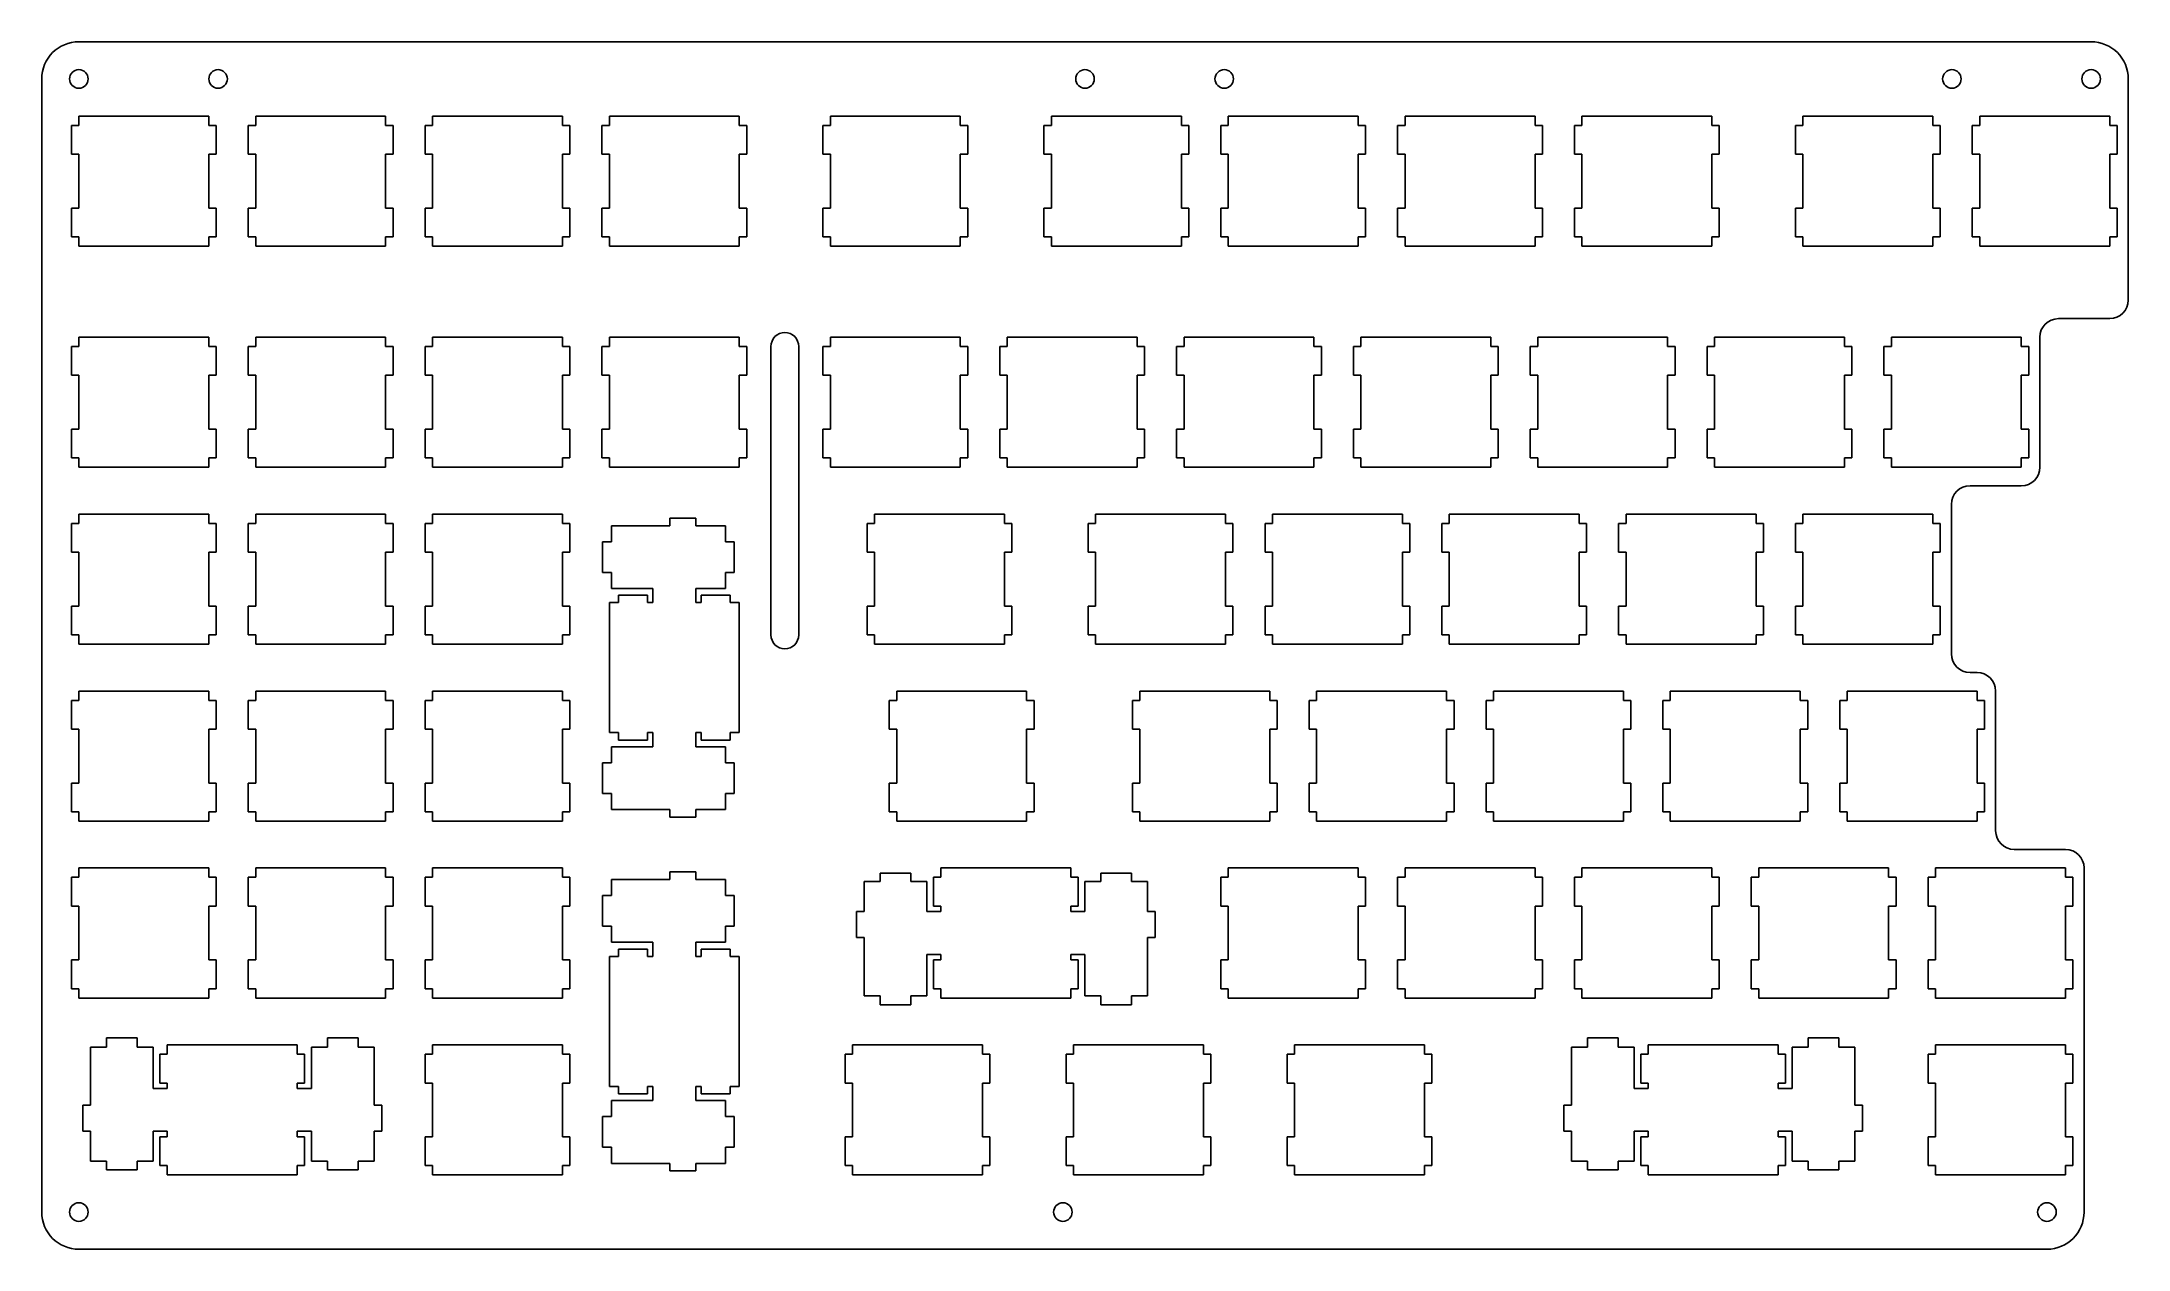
# Model space of a CAD drawing. Header units: millimetres. Extents: x 11 to 235, y 8 to 138.
import ezdxf

# ---------------------------------------------------------------- set-up
doc = ezdxf.new("R2010")
doc.units = ezdxf.units.MM
doc.layers.add('0 (2)', color=7, linetype='Continuous')

msp = doc.modelspace()

# ---------------------------------------------------------------- linework, layer by layer
at = {"layer": '0 (2)'}
for p, q in [((14.61965, 137.972), (231.407, 137.972)), ((10.61965, 11.96003), (10.61965, 133.972)), ((235.407, 133.972), (235.407, 110.1594)), ((14.61965, 128.971), (13.81901, 128.971)), ((13.81901, 128.971), (13.81901, 125.872)), ((28.6192, 129.972), (14.61965, 129.972)), ((14.61965, 129.972), (14.61965, 128.971)), ((28.6192, 128.971), (28.6192, 129.972)), ((29.4198, 128.971), (28.6192, 128.971)), ((29.4198, 125.872), (29.4198, 128.971)), ((33.6697, 128.971), (32.869, 128.971)), ((32.869, 128.971), (32.869, 125.872)), ((33.6697, 129.972), (33.6697, 128.971)), ((47.669, 129.972), (33.6697, 129.972)), ((47.669, 128.971), (47.669, 129.972)), ((48.4698, 128.971), (47.669, 128.971)), ((48.4698, 125.872), (48.4698, 128.971)), ((52.7197, 128.971), (51.9189, 128.971)), ((51.9189, 128.971), (51.9189, 125.872)), ((52.7197, 129.972), (52.7197, 128.971)), ((66.719, 129.972), (52.7197, 129.972)), ((66.719, 128.971), (66.719, 129.972)), ((67.5198, 128.971), (66.719, 128.971)), ((67.5198, 125.872), (67.5198, 128.971)), ((71.7697, 128.971), (70.9689, 128.971)), ((70.9689, 128.971), (70.9689, 125.872)), ((71.7697, 129.972), (71.7697, 128.971)), ((85.769, 129.972), (71.7697, 129.972)), ((85.769, 128.971), (85.769, 129.972)), ((86.5698, 128.971), (85.769, 128.971)), ((86.5698, 125.872), (86.5698, 128.971)), ((95.5822, 128.971), (94.7814, 128.971)), ((94.7814, 128.971), (94.7814, 125.872)), ((109.5815, 129.972), (95.5822, 129.972)), ((95.5822, 129.972), (95.5822, 128.971)), ((109.5815, 128.971), (109.5815, 129.972)), ((110.3809, 128.971), (109.5815, 128.971)), ((110.3809, 125.872), (110.3809, 128.971)), ((119.395, 128.971), (118.594, 128.971)), ((118.594, 128.971), (118.594, 125.872)), ((119.395, 129.972), (119.395, 128.971)), ((133.394, 129.972), (119.395, 129.972)), ((133.394, 128.971), (133.394, 129.972)), ((134.195, 128.971), (133.394, 128.971)), ((134.195, 125.872), (134.195, 128.971)), ((138.445, 128.971), (137.644, 128.971)), ((137.644, 128.971), (137.644, 125.872)), ((152.444, 129.972), (138.445, 129.972)), ((138.445, 129.972), (138.445, 128.971)), ((152.444, 128.971), (152.444, 129.972)), ((153.245, 128.971), (152.444, 128.971)), ((153.245, 125.872), (153.245, 128.971)), ((157.495, 128.971), (156.694, 128.971)), ((156.694, 128.971), (156.694, 125.872)), ((157.495, 129.972), (157.495, 128.971)), ((171.494, 129.972), (157.495, 129.972)), ((171.494, 128.971), (171.494, 129.972)), ((172.295, 128.971), (171.494, 128.971)), ((172.295, 125.872), (172.295, 128.971)), ((175.744, 128.971), (175.744, 125.872)), ((176.545, 128.971), (175.744, 128.971)), ((176.545, 129.972), (176.545, 128.971)), ((190.544, 129.972), (176.545, 129.972)), ((190.544, 128.971), (190.544, 129.972)), ((191.345, 128.971), (190.544, 128.971)), ((191.345, 125.872), (191.345, 128.971)), ((200.357, 128.971), (199.556, 128.971)), ((199.556, 128.971), (199.556, 125.872)), ((200.357, 129.972), (200.357, 128.971)), ((214.357, 129.972), (200.357, 129.972)), ((214.357, 128.971), (214.357, 129.972)), ((215.156, 128.971), (214.357, 128.971)), ((215.156, 125.872), (215.156, 128.971)), ((219.407, 128.971), (218.606, 128.971)), ((218.606, 128.971), (218.606, 125.872)), ((219.407, 129.972), (219.407, 128.971)), ((233.407, 129.972), (219.407, 129.972)), ((233.407, 128.971), (233.407, 129.972)), ((234.206, 128.971), (233.407, 128.971)), ((234.206, 125.872), (234.206, 128.971)), ((13.81901, 125.872), (14.61965, 125.872)), ((14.61965, 125.872), (14.61965, 120.072)), ((28.6192, 120.072), (28.6192, 125.872)), ((28.6192, 125.872), (29.4198, 125.872)), ((32.869, 125.872), (33.6697, 125.872)), ((33.6697, 125.872), (33.6697, 120.072)), ((47.669, 120.072), (47.669, 125.872)), ((47.669, 125.872), (48.4698, 125.872)), ((51.9189, 125.872), (52.7197, 125.872)), ((52.7197, 125.872), (52.7197, 120.072)), ((66.719, 120.072), (66.719, 125.872)), ((66.719, 125.872), (67.5198, 125.872)), ((70.9689, 125.872), (71.7697, 125.872)), ((71.7697, 125.872), (71.7697, 120.072)), ((85.769, 120.072), (85.769, 125.872)), ((85.769, 125.872), (86.5698, 125.872)), ((94.7814, 125.872), (95.5822, 125.872)), ((95.5822, 125.872), (95.5822, 120.072)), ((109.5815, 120.072), (109.5815, 125.872)), ((109.5815, 125.872), (110.3809, 125.872)), ((118.594, 125.872), (119.395, 125.872)), ((119.395, 125.872), (119.395, 120.072)), ((133.394, 125.872), (134.195, 125.872)), ((133.394, 120.072), (133.394, 125.872)), ((137.644, 125.872), (138.445, 125.872)), ((138.445, 125.872), (138.445, 120.072)), ((152.444, 120.072), (152.444, 125.872)), ((152.444, 125.872), (153.245, 125.872)), ((156.694, 125.872), (157.495, 125.872)), ((157.495, 125.872), (157.495, 120.072)), ((171.494, 120.072), (171.494, 125.872)), ((171.494, 125.872), (172.295, 125.872)), ((175.744, 125.872), (176.545, 125.872)), ((176.545, 125.872), (176.545, 120.072)), ((190.544, 120.072), (190.544, 125.872)), ((190.544, 125.872), (191.345, 125.872)), ((199.556, 125.872), (200.357, 125.872)), ((200.357, 125.872), (200.357, 120.072)), ((214.357, 125.872), (215.156, 125.872)), ((214.357, 120.072), (214.357, 125.872)), ((218.606, 125.872), (219.407, 125.872)), ((219.407, 125.872), (219.407, 120.072)), ((233.407, 120.072), (233.407, 125.872)), ((233.407, 125.872), (234.206, 125.872)), ((14.61965, 120.072), (13.81901, 120.072)), ((13.81901, 120.072), (13.81901, 116.972)), ((29.4198, 120.072), (28.6192, 120.072)), ((29.4198, 116.972), (29.4198, 120.072)), ((33.6697, 120.072), (32.869, 120.072)), ((32.869, 120.072), (32.869, 116.972)), ((48.4698, 120.072), (47.669, 120.072)), ((48.4698, 116.972), (48.4698, 120.072)), ((51.9189, 120.072), (51.9189, 116.972)), ((52.7197, 120.072), (51.9189, 120.072)), ((67.5198, 120.072), (66.719, 120.072)), ((67.5198, 116.972), (67.5198, 120.072)), ((71.7697, 120.072), (70.9689, 120.072)), ((70.9689, 120.072), (70.9689, 116.972)), ((86.5698, 120.072), (85.769, 120.072)), ((86.5698, 116.972), (86.5698, 120.072)), ((95.5822, 120.072), (94.7814, 120.072)), ((94.7814, 120.072), (94.7814, 116.972)), ((110.3809, 120.072), (109.5815, 120.072)), ((110.3809, 116.972), (110.3809, 120.072)), ((118.594, 120.072), (118.594, 116.972)), ((119.395, 120.072), (118.594, 120.072)), ((134.195, 120.072), (133.394, 120.072)), ((134.195, 116.972), (134.195, 120.072)), ((138.445, 120.072), (137.644, 120.072)), ((137.644, 120.072), (137.644, 116.972)), ((153.245, 120.072), (152.444, 120.072)), ((153.245, 116.972), (153.245, 120.072)), ((157.495, 120.072), (156.694, 120.072)), ((156.694, 120.072), (156.694, 116.972)), ((172.295, 120.072), (171.494, 120.072)), ((172.295, 116.972), (172.295, 120.072)), ((176.545, 120.072), (175.744, 120.072)), ((175.744, 120.072), (175.744, 116.972)), ((191.345, 120.072), (190.544, 120.072)), ((191.345, 116.972), (191.345, 120.072)), ((200.357, 120.072), (199.556, 120.072)), ((199.556, 120.072), (199.556, 116.972)), ((215.156, 120.072), (214.357, 120.072)), ((215.156, 116.972), (215.156, 120.072)), ((219.407, 120.072), (218.606, 120.072)), ((218.606, 120.072), (218.606, 116.972)), ((234.206, 120.072), (233.407, 120.072)), ((234.206, 116.972), (234.206, 120.072)), ((13.81901, 116.972), (14.61965, 116.972)), ((14.61965, 116.972), (14.61965, 115.973)), ((28.6192, 115.973), (28.6192, 116.972)), ((28.6192, 116.972), (29.4198, 116.972)), ((32.869, 116.972), (33.6697, 116.972)), ((33.6697, 116.972), (33.6697, 115.973)), ((47.669, 115.973), (47.669, 116.972)), ((47.669, 116.972), (48.4698, 116.972)), ((51.9189, 116.972), (52.7197, 116.972)), ((52.7197, 116.972), (52.7197, 115.973)), ((66.719, 116.972), (67.5198, 116.972)), ((66.719, 115.973), (66.719, 116.972)), ((70.9689, 116.972), (71.7697, 116.972)), ((71.7697, 116.972), (71.7697, 115.973)), ((85.769, 115.973), (85.769, 116.972)), ((85.769, 116.972), (86.5698, 116.972)), ((94.7814, 116.972), (95.5822, 116.972)), ((95.5822, 116.972), (95.5822, 115.973)), ((109.5815, 116.972), (110.3809, 116.972)), ((109.5815, 115.973), (109.5815, 116.972)), ((118.594, 116.972), (119.395, 116.972)), ((119.395, 116.972), (119.395, 115.973)), ((133.394, 115.973), (133.394, 116.972)), ((133.394, 116.972), (134.195, 116.972)), ((137.644, 116.972), (138.445, 116.972)), ((138.445, 116.972), (138.445, 115.973)), ((152.444, 115.973), (152.444, 116.972)), ((152.444, 116.972), (153.245, 116.972)), ((156.694, 116.972), (157.495, 116.972)), ((157.495, 116.972), (157.495, 115.973)), ((171.494, 115.973), (171.494, 116.972)), ((171.494, 116.972), (172.295, 116.972)), ((175.744, 116.972), (176.545, 116.972)), ((176.545, 116.972), (176.545, 115.973)), ((190.544, 116.972), (191.345, 116.972)), ((190.544, 115.973), (190.544, 116.972)), ((199.556, 116.972), (200.357, 116.972)), ((200.357, 116.972), (200.357, 115.973)), ((214.357, 115.973), (214.357, 116.972)), ((214.357, 116.972), (215.156, 116.972)), ((218.606, 116.972), (219.407, 116.972)), ((219.407, 116.972), (219.407, 115.973)), ((233.407, 116.972), (234.206, 116.972)), ((233.407, 115.973), (233.407, 116.972)), ((14.61965, 115.973), (28.6192, 115.973)), ((33.6697, 115.973), (47.669, 115.973)), ((52.7197, 115.973), (66.719, 115.973)), ((71.7697, 115.973), (85.769, 115.973)), ((95.5822, 115.973), (109.5815, 115.973)), ((119.395, 115.973), (133.394, 115.973)), ((138.445, 115.973), (152.444, 115.973)), ((157.495, 115.973), (171.494, 115.973)), ((176.545, 115.973), (190.544, 115.973)), ((200.357, 115.973), (214.357, 115.973)), ((219.407, 115.973), (233.407, 115.973)), ((227.882, 108.1594), (233.407, 108.1594)), ((14.61965, 106.1594), (14.61965, 105.1604)), ((28.6192, 106.1594), (14.61965, 106.1594)), ((28.6192, 105.1604), (28.6192, 106.1594)), ((33.6697, 106.1594), (33.6697, 105.1604)), ((47.669, 106.1594), (33.6697, 106.1594)), ((47.669, 105.1604), (47.669, 106.1594)), ((52.7197, 106.1594), (52.7197, 105.1604)), ((66.719, 106.1594), (52.7197, 106.1594)), ((66.719, 105.1604), (66.719, 106.1594)), ((85.769, 106.1594), (71.7697, 106.1594)), ((71.7697, 106.1594), (71.7697, 105.1604)), ((85.769, 105.1604), (85.769, 106.1594)), ((95.5822, 106.1594), (95.5822, 105.1604)), ((109.5815, 106.1594), (95.5822, 106.1594)), ((109.5815, 105.1604), (109.5815, 106.1594)), ((114.632, 106.1594), (114.632, 105.1604)), ((128.632, 106.1594), (114.632, 106.1594)), ((128.632, 105.1604), (128.632, 106.1594)), ((147.682, 106.1594), (133.682, 106.1594)), ((133.682, 106.1594), (133.682, 105.1604)), ((147.682, 105.1604), (147.682, 106.1594)), ((152.732, 106.1594), (152.732, 105.1604)), ((166.732, 106.1594), (152.732, 106.1594)), ((166.732, 105.1604), (166.732, 106.1594)), ((171.782, 106.1594), (171.782, 105.1604)), ((185.782, 106.1594), (171.782, 106.1594)), ((185.782, 105.1604), (185.782, 106.1594)), ((190.832, 106.1594), (190.832, 105.1604)), ((204.832, 106.1594), (190.832, 106.1594)), ((204.832, 105.1604), (204.832, 106.1594)), ((223.882, 106.1594), (209.882, 106.1594)), ((209.882, 106.1594), (209.882, 105.1604)), ((223.882, 105.1604), (223.882, 106.1594)), ((225.882, 106.1594), (225.882, 92.1602)), ((14.61965, 105.1604), (13.81901, 105.1604)), ((13.81901, 105.1604), (13.81901, 102.0598)), ((29.4198, 105.1604), (28.6192, 105.1604)), ((29.4198, 102.0598), (29.4198, 105.1604)), ((33.6697, 105.1604), (32.869, 105.1604)), ((32.869, 105.1604), (32.869, 102.0598)), ((48.4698, 105.1604), (47.669, 105.1604)), ((48.4698, 102.0598), (48.4698, 105.1604)), ((52.7197, 105.1604), (51.9189, 105.1604)), ((51.9189, 105.1604), (51.9189, 102.0598)), ((67.5198, 105.1604), (66.719, 105.1604)), ((67.5198, 102.0598), (67.5198, 105.1604)), ((71.7697, 105.1604), (70.9689, 105.1604)), ((70.9689, 105.1604), (70.9689, 102.0598)), ((86.5698, 105.1604), (85.769, 105.1604)), ((86.5698, 102.0598), (86.5698, 105.1604)), ((89.1756, 74.1106), (89.1756, 105.1604)), ((92.1756, 105.1604), (92.1756, 74.1106)), ((95.5822, 105.1604), (94.7814, 105.1604)), ((94.7814, 105.1604), (94.7814, 102.0598)), ((110.3809, 105.1604), (109.5815, 105.1604)), ((110.3809, 102.0598), (110.3809, 105.1604)), ((114.632, 105.1604), (113.831, 105.1604)), ((113.831, 105.1604), (113.831, 102.0598)), ((129.431, 105.1604), (128.632, 105.1604)), ((129.431, 102.0598), (129.431, 105.1604)), ((133.682, 105.1604), (132.881, 105.1604)), ((132.881, 105.1604), (132.881, 102.0598)), ((148.481, 105.1604), (147.682, 105.1604)), ((148.481, 102.0598), (148.481, 105.1604)), ((152.732, 105.1604), (151.931, 105.1604)), ((151.931, 105.1604), (151.931, 102.0598)), ((167.531, 105.1604), (166.732, 105.1604)), ((167.531, 102.0598), (167.531, 105.1604)), ((171.782, 105.1604), (170.981, 105.1604)), ((170.981, 105.1604), (170.981, 102.0598)), ((186.581, 105.1604), (185.782, 105.1604)), ((186.581, 102.0598), (186.581, 105.1604)), ((190.832, 105.1604), (190.031, 105.1604)), ((190.031, 105.1604), (190.031, 102.0598)), ((205.631, 105.1604), (204.832, 105.1604)), ((205.631, 102.0598), (205.631, 105.1604)), ((209.882, 105.1604), (209.081, 105.1604)), ((209.081, 105.1604), (209.081, 102.0598)), ((224.681, 105.1604), (223.882, 105.1604)), ((224.681, 102.0598), (224.681, 105.1604)), ((13.81901, 102.0598), (14.61965, 102.0598)), ((14.61965, 102.0598), (14.61965, 96.2598)), ((28.6192, 96.2598), (28.6192, 102.0598)), ((28.6192, 102.0598), (29.4198, 102.0598)), ((32.869, 102.0598), (33.6697, 102.0598)), ((33.6697, 102.0598), (33.6697, 96.2598)), ((47.669, 102.0598), (48.4698, 102.0598)), ((47.669, 96.2598), (47.669, 102.0598)), ((51.9189, 102.0598), (52.7197, 102.0598)), ((52.7197, 102.0598), (52.7197, 96.2598)), ((66.719, 96.2598), (66.719, 102.0598)), ((66.719, 102.0598), (67.5198, 102.0598)), ((70.9689, 102.0598), (71.7697, 102.0598)), ((71.7697, 102.0598), (71.7697, 96.2598)), ((85.769, 102.0598), (86.5698, 102.0598)), ((85.769, 96.2598), (85.769, 102.0598)), ((94.7814, 102.0598), (95.5822, 102.0598)), ((95.5822, 102.0598), (95.5822, 96.2598)), ((109.5815, 96.2598), (109.5815, 102.0598)), ((109.5815, 102.0598), (110.3809, 102.0598)), ((113.831, 102.0598), (114.632, 102.0598)), ((114.632, 102.0598), (114.632, 96.2598)), ((128.632, 96.2598), (128.632, 102.0598)), ((128.632, 102.0598), (129.431, 102.0598)), ((132.881, 102.0598), (133.682, 102.0598)), ((133.682, 102.0598), (133.682, 96.2598)), ((147.682, 96.2598), (147.682, 102.0598)), ((147.682, 102.0598), (148.481, 102.0598)), ((151.931, 102.0598), (152.732, 102.0598)), ((152.732, 102.0598), (152.732, 96.2598)), ((166.732, 96.2598), (166.732, 102.0598)), ((166.732, 102.0598), (167.531, 102.0598)), ((170.981, 102.0598), (171.782, 102.0598)), ((171.782, 102.0598), (171.782, 96.2598)), ((185.782, 96.2598), (185.782, 102.0598)), ((185.782, 102.0598), (186.581, 102.0598)), ((190.031, 102.0598), (190.832, 102.0598)), ((190.832, 102.0598), (190.832, 96.2598)), ((204.832, 96.2598), (204.832, 102.0598)), ((204.832, 102.0598), (205.631, 102.0598)), ((209.081, 102.0598), (209.882, 102.0598)), ((209.882, 102.0598), (209.882, 96.2598)), ((223.882, 96.2598), (223.882, 102.0598)), ((223.882, 102.0598), (224.681, 102.0598)), ((13.81901, 96.2598), (13.81901, 93.1606)), ((14.61965, 96.2598), (13.81901, 96.2598)), ((29.4198, 96.2598), (28.6192, 96.2598)), ((29.4198, 93.1606), (29.4198, 96.2598)), ((32.869, 96.2598), (32.869, 93.1606)), ((33.6697, 96.2598), (32.869, 96.2598)), ((48.4698, 96.2598), (47.669, 96.2598)), ((48.4698, 93.1606), (48.4698, 96.2598)), ((52.7197, 96.2598), (51.9189, 96.2598)), ((51.9189, 96.2598), (51.9189, 93.1606)), ((67.5198, 96.2598), (66.719, 96.2598)), ((67.5198, 93.1606), (67.5198, 96.2598)), ((71.7697, 96.2598), (70.9689, 96.2598)), ((70.9689, 96.2598), (70.9689, 93.1606)), ((86.5698, 96.2598), (85.769, 96.2598)), ((86.5698, 93.1606), (86.5698, 96.2598)), ((94.7814, 96.2598), (94.7814, 93.1606)), ((95.5822, 96.2598), (94.7814, 96.2598)), ((110.3809, 96.2598), (109.5815, 96.2598)), ((110.3809, 93.1606), (110.3809, 96.2598)), ((113.831, 96.2598), (113.831, 93.1606)), ((114.632, 96.2598), (113.831, 96.2598)), ((129.431, 96.2598), (128.632, 96.2598)), ((129.431, 93.1606), (129.431, 96.2598)), ((132.881, 96.2598), (132.881, 93.1606)), ((133.682, 96.2598), (132.881, 96.2598)), ((148.481, 96.2598), (147.682, 96.2598)), ((148.481, 93.1606), (148.481, 96.2598)), ((151.931, 96.2598), (151.931, 93.1606)), ((152.732, 96.2598), (151.931, 96.2598)), ((167.531, 96.2598), (166.732, 96.2598)), ((167.531, 93.1606), (167.531, 96.2598)), ((170.981, 96.2598), (170.981, 93.1606)), ((171.782, 96.2598), (170.981, 96.2598)), ((186.581, 96.2598), (185.782, 96.2598)), ((186.581, 93.1606), (186.581, 96.2598)), ((190.832, 96.2598), (190.031, 96.2598)), ((190.031, 96.2598), (190.031, 93.1606)), ((205.631, 96.2598), (204.832, 96.2598)), ((205.631, 93.1606), (205.631, 96.2598)), ((209.081, 96.2598), (209.081, 93.1606)), ((209.882, 96.2598), (209.081, 96.2598)), ((224.681, 96.2598), (223.882, 96.2598)), ((224.681, 93.1606), (224.681, 96.2598)), ((13.81901, 93.1606), (14.61965, 93.1606)), ((14.61965, 93.1606), (14.61965, 92.1602)), ((28.6192, 92.1602), (28.6192, 93.1606)), ((28.6192, 93.1606), (29.4198, 93.1606)), ((32.869, 93.1606), (33.6697, 93.1606)), ((33.6697, 93.1606), (33.6697, 92.1602)), ((47.669, 93.1606), (48.4698, 93.1606)), ((47.669, 92.1602), (47.669, 93.1606)), ((51.9189, 93.1606), (52.7197, 93.1606)), ((52.7197, 93.1606), (52.7197, 92.1602)), ((66.719, 92.1602), (66.719, 93.1606)), ((66.719, 93.1606), (67.5198, 93.1606)), ((70.9689, 93.1606), (71.7697, 93.1606)), ((71.7697, 93.1606), (71.7697, 92.1602)), ((85.769, 93.1606), (86.5698, 93.1606)), ((85.769, 92.1602), (85.769, 93.1606)), ((94.7814, 93.1606), (95.5822, 93.1606)), ((95.5822, 93.1606), (95.5822, 92.1602)), ((109.5815, 92.1602), (109.5815, 93.1606)), ((109.5815, 93.1606), (110.3809, 93.1606)), ((113.831, 93.1606), (114.632, 93.1606)), ((114.632, 93.1606), (114.632, 92.1602)), ((128.632, 92.1602), (128.632, 93.1606)), ((128.632, 93.1606), (129.431, 93.1606)), ((132.881, 93.1606), (133.682, 93.1606)), ((133.682, 93.1606), (133.682, 92.1602)), ((147.682, 92.1602), (147.682, 93.1606)), ((147.682, 93.1606), (148.481, 93.1606)), ((151.931, 93.1606), (152.732, 93.1606)), ((152.732, 93.1606), (152.732, 92.1602)), ((166.732, 93.1606), (167.531, 93.1606)), ((166.732, 92.1602), (166.732, 93.1606)), ((170.981, 93.1606), (171.782, 93.1606)), ((171.782, 93.1606), (171.782, 92.1602)), ((185.782, 92.1602), (185.782, 93.1606)), ((185.782, 93.1606), (186.581, 93.1606)), ((190.031, 93.1606), (190.832, 93.1606)), ((190.832, 93.1606), (190.832, 92.1602)), ((204.832, 92.1602), (204.832, 93.1606)), ((204.832, 93.1606), (205.631, 93.1606)), ((209.081, 93.1606), (209.882, 93.1606)), ((209.882, 93.1606), (209.882, 92.1602)), ((223.882, 92.1602), (223.882, 93.1606)), ((223.882, 93.1606), (224.681, 93.1606)), ((14.61965, 92.1602), (28.6192, 92.1602)), ((33.6697, 92.1602), (47.669, 92.1602)), ((52.7197, 92.1602), (66.719, 92.1602)), ((71.7697, 92.1602), (85.769, 92.1602)), ((95.5822, 92.1602), (109.5815, 92.1602)), ((114.632, 92.1602), (128.632, 92.1602)), ((133.682, 92.1602), (147.682, 92.1602)), ((152.732, 92.1602), (166.732, 92.1602)), ((171.782, 92.1602), (185.782, 92.1602)), ((190.832, 92.1602), (204.832, 92.1602)), ((209.882, 92.1602), (223.882, 92.1602)), ((223.882, 90.1602), (218.357, 90.1602)), ((216.357, 88.1602), (216.357, 72.0594)), ((14.61965, 86.1104), (13.81901, 86.1104)), ((13.81901, 86.1104), (13.81901, 83.0098)), ((14.61965, 87.1094), (14.61965, 86.1104)), ((28.6192, 87.1094), (14.61965, 87.1094)), ((28.6192, 86.1104), (28.6192, 87.1094)), ((29.4198, 86.1104), (28.6192, 86.1104)), ((29.4198, 83.0098), (29.4198, 86.1104)), ((33.6697, 86.1104), (32.869, 86.1104)), ((32.869, 86.1104), (32.869, 83.0098)), ((47.669, 87.1094), (33.6697, 87.1094)), ((33.6697, 87.1094), (33.6697, 86.1104)), ((47.669, 86.1104), (47.669, 87.1094)), ((48.4698, 86.1104), (47.669, 86.1104)), ((48.4698, 83.0098), (48.4698, 86.1104)), ((52.7197, 86.1104), (51.9189, 86.1104)), ((51.9189, 86.1104), (51.9189, 83.0098)), ((66.719, 87.1094), (52.7197, 87.1094)), ((52.7197, 87.1094), (52.7197, 86.1104)), ((66.719, 86.1104), (66.719, 87.1094)), ((67.5198, 86.1104), (66.719, 86.1104)), ((67.5198, 83.0098), (67.5198, 86.1104)), ((71.9997, 85.8595), (71.9997, 84.1359)), ((78.27, 85.8595), (71.9997, 85.8595)), ((78.27, 86.685), (78.27, 85.8595)), ((81.07, 86.685), (78.27, 86.685)), ((81.07, 85.8595), (81.07, 86.685)), ((84.3, 85.8595), (81.07, 85.8595)), ((84.3, 84.1359), (84.3, 85.8595)), ((99.5439, 86.1104), (99.5439, 83.0098)), ((100.3447, 86.1104), (99.5439, 86.1104)), ((114.344, 87.1094), (100.3447, 87.1094)), ((100.3447, 87.1094), (100.3447, 86.1104)), ((114.344, 86.1104), (114.344, 87.1094)), ((115.145, 86.1104), (114.344, 86.1104)), ((115.145, 83.0098), (115.145, 86.1104)), ((124.157, 86.1104), (123.356, 86.1104)), ((123.356, 86.1104), (123.356, 83.0098)), ((124.157, 87.1094), (124.157, 86.1104)), ((138.157, 87.1094), (124.157, 87.1094)), ((138.157, 86.1104), (138.157, 87.1094)), ((138.956, 86.1104), (138.157, 86.1104)), ((138.956, 83.0098), (138.956, 86.1104)), ((142.406, 86.1104), (142.406, 83.0098)), ((143.207, 86.1104), (142.406, 86.1104)), ((157.207, 87.1094), (143.207, 87.1094)), ((143.207, 87.1094), (143.207, 86.1104)), ((157.207, 86.1104), (157.207, 87.1094)), ((158.006, 86.1104), (157.207, 86.1104)), ((158.006, 83.0098), (158.006, 86.1104)), ((162.257, 86.1104), (161.456, 86.1104)), ((161.456, 86.1104), (161.456, 83.0098)), ((176.257, 87.1094), (162.257, 87.1094)), ((162.257, 87.1094), (162.257, 86.1104)), ((176.257, 86.1104), (176.257, 87.1094)), ((177.056, 86.1104), (176.257, 86.1104)), ((177.056, 83.0098), (177.056, 86.1104)), ((181.307, 86.1104), (180.506, 86.1104)), ((180.506, 86.1104), (180.506, 83.0098)), ((195.307, 87.1094), (181.307, 87.1094)), ((181.307, 87.1094), (181.307, 86.1104)), ((195.307, 86.1104), (195.307, 87.1094)), ((196.106, 86.1104), (195.307, 86.1104)), ((196.106, 83.0098), (196.106, 86.1104)), ((200.357, 86.1104), (199.556, 86.1104)), ((199.556, 86.1104), (199.556, 83.0098)), ((214.357, 87.1094), (200.357, 87.1094)), ((200.357, 87.1094), (200.357, 86.1104)), ((214.357, 86.1104), (214.357, 87.1094)), ((215.156, 86.1104), (214.357, 86.1104)), ((215.156, 83.0098), (215.156, 86.1104)), ((71.9997, 84.1359), (71.0201, 84.1359)), ((71.0201, 84.1359), (71.0201, 80.8353)), ((85.2194, 84.1359), (84.3, 84.1359)), ((85.2194, 80.8353), (85.2194, 84.1359)), ((13.81901, 83.0098), (14.61965, 83.0098)), ((14.61965, 83.0098), (14.61965, 77.2098)), ((28.6192, 77.2098), (28.6192, 83.0098)), ((28.6192, 83.0098), (29.4198, 83.0098)), ((32.869, 83.0098), (33.6697, 83.0098)), ((33.6697, 83.0098), (33.6697, 77.2098)), ((47.669, 77.2098), (47.669, 83.0098)), ((47.669, 83.0098), (48.4698, 83.0098)), ((51.9189, 83.0098), (52.7197, 83.0098)), ((52.7197, 83.0098), (52.7197, 77.2098)), ((66.719, 77.2098), (66.719, 83.0098)), ((66.719, 83.0098), (67.5198, 83.0098)), ((99.5439, 83.0098), (100.3447, 83.0098)), ((100.3447, 83.0098), (100.3447, 77.2098)), ((114.344, 77.2098), (114.344, 83.0098)), ((114.344, 83.0098), (115.145, 83.0098)), ((123.356, 83.0098), (124.157, 83.0098)), ((124.157, 83.0098), (124.157, 77.2098)), ((138.157, 77.2098), (138.157, 83.0098)), ((138.157, 83.0098), (138.956, 83.0098)), ((142.406, 83.0098), (143.207, 83.0098)), ((143.207, 83.0098), (143.207, 77.2098)), ((157.207, 77.2098), (157.207, 83.0098)), ((157.207, 83.0098), (158.006, 83.0098)), ((161.456, 83.0098), (162.257, 83.0098)), ((162.257, 83.0098), (162.257, 77.2098)), ((176.257, 77.2098), (176.257, 83.0098)), ((176.257, 83.0098), (177.056, 83.0098)), ((180.506, 83.0098), (181.307, 83.0098)), ((181.307, 83.0098), (181.307, 77.2098)), ((195.307, 83.0098), (196.106, 83.0098)), ((195.307, 77.2098), (195.307, 83.0098)), ((199.556, 83.0098), (200.357, 83.0098)), ((200.357, 83.0098), (200.357, 77.2098)), ((214.357, 77.2098), (214.357, 83.0098)), ((214.357, 83.0098), (215.156, 83.0098)), ((71.0201, 80.8353), (71.9997, 80.8353)), ((71.9997, 80.8353), (71.9997, 79.1098)), ((71.9997, 79.1098), (76.4701, 79.1098)), ((76.4701, 79.1098), (76.4701, 77.5844)), ((81.07, 77.5844), (81.07, 79.1098)), ((81.07, 79.1098), (84.3, 79.1098)), ((84.3, 79.1098), (84.3, 80.8353)), ((84.3, 80.8353), (85.2194, 80.8353)), ((13.81901, 77.2098), (13.81901, 74.1106)), ((14.61965, 77.2098), (13.81901, 77.2098)), ((29.4198, 77.2098), (28.6192, 77.2098)), ((29.4198, 74.1106), (29.4198, 77.2098)), ((33.6697, 77.2098), (32.869, 77.2098)), ((32.869, 77.2098), (32.869, 74.1106)), ((48.4698, 77.2098), (47.669, 77.2098)), ((48.4698, 74.1106), (48.4698, 77.2098)), ((52.7197, 77.2098), (51.9189, 77.2098)), ((51.9189, 77.2098), (51.9189, 74.1106)), ((67.5198, 77.2098), (66.719, 77.2098)), ((67.5198, 74.1106), (67.5198, 77.2098)), ((72.7702, 77.5844), (71.7697, 77.5844)), ((71.7697, 77.5844), (71.7697, 63.5852)), ((75.8679, 78.3852), (72.7702, 78.3852)), ((72.7702, 78.3852), (72.7702, 77.5844)), ((75.8679, 77.5844), (75.8679, 78.3852)), ((76.4701, 77.5844), (75.8679, 77.5844)), ((81.6694, 77.5844), (81.07, 77.5844)), ((84.7699, 78.3852), (81.6694, 78.3852)), ((81.6694, 78.3852), (81.6694, 77.5844)), ((84.7699, 77.5844), (84.7699, 78.3852)), ((85.769, 77.5844), (84.7699, 77.5844)), ((85.769, 63.5852), (85.769, 77.5844)), ((99.5439, 77.2098), (99.5439, 74.1106)), ((100.3447, 77.2098), (99.5439, 77.2098)), ((115.145, 77.2098), (114.344, 77.2098)), ((115.145, 74.1106), (115.145, 77.2098)), ((123.356, 77.2098), (123.356, 74.1106)), ((124.157, 77.2098), (123.356, 77.2098)), ((138.956, 77.2098), (138.157, 77.2098)), ((138.956, 74.1106), (138.956, 77.2098)), ((143.207, 77.2098), (142.406, 77.2098)), ((142.406, 77.2098), (142.406, 74.1106)), ((158.006, 77.2098), (157.207, 77.2098)), ((158.006, 74.1106), (158.006, 77.2098)), ((162.257, 77.2098), (161.456, 77.2098)), ((161.456, 77.2098), (161.456, 74.1106)), ((177.056, 77.2098), (176.257, 77.2098)), ((177.056, 74.1106), (177.056, 77.2098)), ((180.506, 77.2098), (180.506, 74.1106)), ((181.307, 77.2098), (180.506, 77.2098)), ((196.106, 77.2098), (195.307, 77.2098)), ((196.106, 74.1106), (196.106, 77.2098)), ((200.357, 77.2098), (199.556, 77.2098)), ((199.556, 77.2098), (199.556, 74.1106)), ((215.156, 77.2098), (214.357, 77.2098)), ((215.156, 74.1106), (215.156, 77.2098)), ((13.81901, 74.1106), (14.61965, 74.1106)), ((14.61965, 74.1106), (14.61965, 73.1102)), ((14.61965, 73.1102), (28.6192, 73.1102)), ((28.6192, 74.1106), (29.4198, 74.1106)), ((28.6192, 73.1102), (28.6192, 74.1106)), ((32.869, 74.1106), (33.6697, 74.1106)), ((33.6697, 74.1106), (33.6697, 73.1102)), ((33.6697, 73.1102), (47.669, 73.1102)), ((47.669, 73.1102), (47.669, 74.1106)), ((47.669, 74.1106), (48.4698, 74.1106)), ((51.9189, 74.1106), (52.7197, 74.1106)), ((52.7197, 74.1106), (52.7197, 73.1102)), ((52.7197, 73.1102), (66.719, 73.1102)), ((66.719, 73.1102), (66.719, 74.1106)), ((66.719, 74.1106), (67.5198, 74.1106)), ((99.5439, 74.1106), (100.3447, 74.1106)), ((100.3447, 74.1106), (100.3447, 73.1102)), ((100.3447, 73.1102), (114.344, 73.1102)), ((114.344, 74.1106), (115.145, 74.1106)), ((114.344, 73.1102), (114.344, 74.1106)), ((123.356, 74.1106), (124.157, 74.1106)), ((124.157, 74.1106), (124.157, 73.1102)), ((124.157, 73.1102), (138.157, 73.1102)), ((138.157, 74.1106), (138.956, 74.1106)), ((138.157, 73.1102), (138.157, 74.1106)), ((142.406, 74.1106), (143.207, 74.1106)), ((143.207, 74.1106), (143.207, 73.1102)), ((143.207, 73.1102), (157.207, 73.1102)), ((157.207, 74.1106), (158.006, 74.1106)), ((157.207, 73.1102), (157.207, 74.1106)), ((161.456, 74.1106), (162.257, 74.1106)), ((162.257, 74.1106), (162.257, 73.1102)), ((162.257, 73.1102), (176.257, 73.1102)), ((176.257, 74.1106), (177.056, 74.1106)), ((176.257, 73.1102), (176.257, 74.1106)), ((180.506, 74.1106), (181.307, 74.1106)), ((181.307, 74.1106), (181.307, 73.1102)), ((181.307, 73.1102), (195.307, 73.1102)), ((195.307, 73.1102), (195.307, 74.1106)), ((195.307, 74.1106), (196.106, 74.1106)), ((199.556, 74.1106), (200.357, 74.1106)), ((200.357, 74.1106), (200.357, 73.1102)), ((200.357, 73.1102), (214.357, 73.1102)), ((214.357, 73.1102), (214.357, 74.1106)), ((214.357, 74.1106), (215.156, 74.1106)), ((218.357, 70.0594), (219.119, 70.0594)), ((14.61965, 68.0594), (14.61965, 67.0604)), ((28.6192, 68.0594), (14.61965, 68.0594)), ((28.6192, 67.0604), (28.6192, 68.0594)), ((33.6697, 68.0594), (33.6697, 67.0604)), ((47.669, 68.0594), (33.6697, 68.0594)), ((47.669, 67.0604), (47.669, 68.0594)), ((52.7197, 68.0594), (52.7197, 67.0604)), ((66.719, 68.0594), (52.7197, 68.0594)), ((66.719, 67.0604), (66.719, 68.0594)), ((102.726, 68.0594), (102.726, 67.0604)), ((116.725, 68.0594), (102.726, 68.0594)), ((116.725, 67.0604), (116.725, 68.0594)), ((142.919, 68.0594), (128.918, 68.0594)), ((128.918, 68.0594), (128.918, 67.0604)), ((142.919, 67.0604), (142.919, 68.0594)), ((161.969, 68.0594), (147.97, 68.0594)), ((147.97, 68.0594), (147.97, 67.0604)), ((161.969, 67.0604), (161.969, 68.0594)), ((181.019, 68.0594), (167.02, 68.0594)), ((167.02, 68.0594), (167.02, 67.0604)), ((181.019, 67.0604), (181.019, 68.0594)), ((186.07, 68.0594), (186.07, 67.0604)), ((200.069, 68.0594), (186.07, 68.0594)), ((200.069, 67.0604), (200.069, 68.0594)), ((205.12, 68.0594), (205.12, 67.0604)), ((219.119, 68.0594), (205.12, 68.0594)), ((219.119, 67.0604), (219.119, 68.0594)), ((221.119, 68.0594), (221.119, 53.0094)), ((14.61965, 67.0604), (13.81901, 67.0604)), ((13.81901, 67.0604), (13.81901, 63.9598)), ((29.4198, 67.0604), (28.6192, 67.0604)), ((29.4198, 63.9598), (29.4198, 67.0604)), ((32.869, 67.0604), (32.869, 63.9598)), ((33.6697, 67.0604), (32.869, 67.0604)), ((48.4698, 67.0604), (47.669, 67.0604)), ((48.4698, 63.9598), (48.4698, 67.0604)), ((52.7197, 67.0604), (51.9189, 67.0604)), ((51.9189, 67.0604), (51.9189, 63.9598)), ((67.5198, 67.0604), (66.719, 67.0604)), ((67.5198, 63.9598), (67.5198, 67.0604)), ((101.9252, 67.0604), (101.9252, 63.9598)), ((102.726, 67.0604), (101.9252, 67.0604)), ((117.526, 67.0604), (116.725, 67.0604)), ((117.526, 63.9598), (117.526, 67.0604)), ((128.918, 67.0604), (128.119, 67.0604)), ((128.119, 67.0604), (128.119, 63.9598)), ((143.72, 67.0604), (142.919, 67.0604)), ((143.72, 63.9598), (143.72, 67.0604)), ((147.97, 67.0604), (147.169, 67.0604)), ((147.169, 67.0604), (147.169, 63.9598)), ((162.77, 67.0604), (161.969, 67.0604)), ((162.77, 63.9598), (162.77, 67.0604)), ((167.02, 67.0604), (166.219, 67.0604)), ((166.219, 67.0604), (166.219, 63.9598)), ((181.82, 67.0604), (181.019, 67.0604)), ((181.82, 63.9598), (181.82, 67.0604)), ((186.07, 67.0604), (185.269, 67.0604)), ((185.269, 67.0604), (185.269, 63.9598)), ((200.87, 67.0604), (200.069, 67.0604)), ((200.87, 63.9598), (200.87, 67.0604)), ((205.12, 67.0604), (204.319, 67.0604)), ((204.319, 67.0604), (204.319, 63.9598)), ((219.92, 67.0604), (219.119, 67.0604)), ((219.92, 63.9598), (219.92, 67.0604)), ((13.81901, 63.9598), (14.61965, 63.9598)), ((14.61965, 63.9598), (14.61965, 58.1598)), ((28.6192, 58.1598), (28.6192, 63.9598)), ((28.6192, 63.9598), (29.4198, 63.9598)), ((32.869, 63.9598), (33.6697, 63.9598)), ((33.6697, 63.9598), (33.6697, 58.1598)), ((47.669, 58.1598), (47.669, 63.9598)), ((47.669, 63.9598), (48.4698, 63.9598)), ((51.9189, 63.9598), (52.7197, 63.9598)), ((52.7197, 63.9598), (52.7197, 58.1598)), ((66.719, 63.9598), (67.5198, 63.9598)), ((66.719, 58.1598), (66.719, 63.9598)), ((71.7697, 63.5852), (72.7702, 63.5852)), ((72.7702, 63.5852), (72.7702, 62.7858)), ((75.8679, 63.5852), (76.4701, 63.5852)), ((75.8679, 62.7858), (75.8679, 63.5852)), ((76.4701, 63.5852), (76.4701, 62.0594)), ((81.07, 62.0594), (81.07, 63.5852)), ((81.07, 63.5852), (81.6694, 63.5852)), ((81.6694, 63.5852), (81.6694, 62.7858)), ((84.7699, 62.7858), (84.7699, 63.5852)), ((84.7699, 63.5852), (85.769, 63.5852)), ((101.9252, 63.9598), (102.726, 63.9598)), ((102.726, 63.9598), (102.726, 58.1598)), ((116.725, 58.1598), (116.725, 63.9598)), ((116.725, 63.9598), (117.526, 63.9598)), ((128.119, 63.9598), (128.918, 63.9598)), ((128.918, 63.9598), (128.918, 58.1598)), ((142.919, 63.9598), (143.72, 63.9598)), ((142.919, 58.1598), (142.919, 63.9598)), ((147.169, 63.9598), (147.97, 63.9598)), ((147.97, 63.9598), (147.97, 58.1598)), ((161.969, 58.1598), (161.969, 63.9598)), ((161.969, 63.9598), (162.77, 63.9598)), ((166.219, 63.9598), (167.02, 63.9598)), ((167.02, 63.9598), (167.02, 58.1598)), ((181.019, 58.1598), (181.019, 63.9598)), ((181.019, 63.9598), (181.82, 63.9598)), ((185.269, 63.9598), (186.07, 63.9598)), ((186.07, 63.9598), (186.07, 58.1598)), ((200.069, 58.1598), (200.069, 63.9598)), ((200.069, 63.9598), (200.87, 63.9598)), ((204.319, 63.9598), (205.12, 63.9598)), ((205.12, 63.9598), (205.12, 58.1598)), ((219.119, 58.1598), (219.119, 63.9598)), ((219.119, 63.9598), (219.92, 63.9598)), ((76.4701, 62.0594), (71.9997, 62.0594)), ((71.9997, 62.0594), (71.9997, 60.3357)), ((72.7702, 62.7858), (75.8679, 62.7858)), ((84.3, 62.0594), (81.07, 62.0594)), ((81.6694, 62.7858), (84.7699, 62.7858)), ((84.3, 60.3357), (84.3, 62.0594)), ((71.9997, 60.3357), (71.0201, 60.3357)), ((71.0201, 60.3357), (71.0201, 57.0351)), ((85.2194, 60.3357), (84.3, 60.3357)), ((85.2194, 57.0351), (85.2194, 60.3357)), ((13.81901, 58.1598), (13.81901, 55.0606)), ((14.61965, 58.1598), (13.81901, 58.1598)), ((29.4198, 58.1598), (28.6192, 58.1598)), ((29.4198, 55.0606), (29.4198, 58.1598)), ((33.6697, 58.1598), (32.869, 58.1598)), ((32.869, 58.1598), (32.869, 55.0606)), ((48.4698, 58.1598), (47.669, 58.1598)), ((48.4698, 55.0606), (48.4698, 58.1598)), ((52.7197, 58.1598), (51.9189, 58.1598)), ((51.9189, 58.1598), (51.9189, 55.0606)), ((67.5198, 58.1598), (66.719, 58.1598)), ((67.5198, 55.0606), (67.5198, 58.1598)), ((71.0201, 57.0351), (71.9997, 57.0351)), ((71.9997, 57.0351), (71.9997, 55.31)), ((84.3, 57.0351), (85.2194, 57.0351)), ((84.3, 55.31), (84.3, 57.0351)), ((102.726, 58.1598), (101.9252, 58.1598)), ((101.9252, 58.1598), (101.9252, 55.0606)), ((117.526, 58.1598), (116.725, 58.1598)), ((117.526, 55.0606), (117.526, 58.1598)), ((128.918, 58.1598), (128.119, 58.1598)), ((128.119, 58.1598), (128.119, 55.0606)), ((143.72, 58.1598), (142.919, 58.1598)), ((143.72, 55.0606), (143.72, 58.1598)), ((147.169, 58.1598), (147.169, 55.0606)), ((147.97, 58.1598), (147.169, 58.1598)), ((162.77, 58.1598), (161.969, 58.1598)), ((162.77, 55.0606), (162.77, 58.1598)), ((167.02, 58.1598), (166.219, 58.1598)), ((166.219, 58.1598), (166.219, 55.0606)), ((181.82, 58.1598), (181.019, 58.1598)), ((181.82, 55.0606), (181.82, 58.1598)), ((185.269, 58.1598), (185.269, 55.0606)), ((186.07, 58.1598), (185.269, 58.1598)), ((200.87, 58.1598), (200.069, 58.1598)), ((200.87, 55.0606), (200.87, 58.1598)), ((205.12, 58.1598), (204.319, 58.1598)), ((204.319, 58.1598), (204.319, 55.0606)), ((219.92, 58.1598), (219.119, 58.1598)), ((219.92, 55.0606), (219.92, 58.1598)), ((13.81901, 55.0606), (14.61965, 55.0606)), ((14.61965, 55.0606), (14.61965, 54.0602)), ((14.61965, 54.0602), (28.6192, 54.0602)), ((28.6192, 54.0602), (28.6192, 55.0606)), ((28.6192, 55.0606), (29.4198, 55.0606)), ((32.869, 55.0606), (33.6697, 55.0606)), ((33.6697, 55.0606), (33.6697, 54.0602)), ((33.6697, 54.0602), (47.669, 54.0602)), ((47.669, 55.0606), (48.4698, 55.0606)), ((47.669, 54.0602), (47.669, 55.0606)), ((51.9189, 55.0606), (52.7197, 55.0606)), ((52.7197, 55.0606), (52.7197, 54.0602)), ((52.7197, 54.0602), (66.719, 54.0602)), ((66.719, 55.0606), (67.5198, 55.0606)), ((66.719, 54.0602), (66.719, 55.0606)), ((71.9997, 55.31), (78.27, 55.31)), ((78.27, 55.31), (78.27, 54.486)), ((78.27, 54.486), (81.07, 54.486)), ((81.07, 54.486), (81.07, 55.31)), ((81.07, 55.31), (84.3, 55.31)), ((101.9252, 55.0606), (102.726, 55.0606)), ((102.726, 55.0606), (102.726, 54.0602)), ((102.726, 54.0602), (116.725, 54.0602)), ((116.725, 54.0602), (116.725, 55.0606)), ((116.725, 55.0606), (117.526, 55.0606)), ((128.119, 55.0606), (128.918, 55.0606)), ((128.918, 55.0606), (128.918, 54.0602)), ((128.918, 54.0602), (142.919, 54.0602)), ((142.919, 55.0606), (143.72, 55.0606)), ((142.919, 54.0602), (142.919, 55.0606)), ((147.169, 55.0606), (147.97, 55.0606)), ((147.97, 55.0606), (147.97, 54.0602)), ((147.97, 54.0602), (161.969, 54.0602)), ((161.969, 54.0602), (161.969, 55.0606)), ((161.969, 55.0606), (162.77, 55.0606)), ((166.219, 55.0606), (167.02, 55.0606)), ((167.02, 55.0606), (167.02, 54.0602)), ((167.02, 54.0602), (181.019, 54.0602)), ((181.019, 54.0602), (181.019, 55.0606)), ((181.019, 55.0606), (181.82, 55.0606)), ((185.269, 55.0606), (186.07, 55.0606)), ((186.07, 55.0606), (186.07, 54.0602)), ((186.07, 54.0602), (200.069, 54.0602)), ((200.069, 54.0602), (200.069, 55.0606)), ((200.069, 55.0606), (200.87, 55.0606)), ((204.319, 55.0606), (205.12, 55.0606)), ((205.12, 55.0606), (205.12, 54.0602)), ((205.12, 54.0602), (219.119, 54.0602)), ((219.119, 54.0602), (219.119, 55.0606)), ((219.119, 55.0606), (219.92, 55.0606)), ((223.119, 51.0094), (228.644, 51.0094)), ((13.81901, 48.0104), (13.81901, 44.9098)), ((14.61965, 48.0104), (13.81901, 48.0104)), ((14.61965, 49.0094), (14.61965, 48.0104)), ((28.6192, 49.0094), (14.61965, 49.0094)), ((28.6192, 48.0104), (28.6192, 49.0094)), ((29.4198, 48.0104), (28.6192, 48.0104)), ((29.4198, 44.9098), (29.4198, 48.0104)), ((33.6697, 48.0104), (32.869, 48.0104)), ((32.869, 48.0104), (32.869, 44.9098)), ((33.6697, 49.0094), (33.6697, 48.0104)), ((47.669, 49.0094), (33.6697, 49.0094)), ((47.669, 48.0104), (47.669, 49.0094)), ((48.4698, 48.0104), (47.669, 48.0104)), ((48.4698, 44.9098), (48.4698, 48.0104)), ((51.9189, 48.0104), (51.9189, 44.9098)), ((52.7197, 48.0104), (51.9189, 48.0104)), ((66.719, 49.0094), (52.7197, 49.0094)), ((52.7197, 49.0094), (52.7197, 48.0104)), ((66.719, 48.0104), (66.719, 49.0094)), ((67.5198, 48.0104), (66.719, 48.0104)), ((67.5198, 44.9098), (67.5198, 48.0104)), ((71.9997, 47.7597), (71.9997, 46.0357)), ((78.27, 47.7597), (71.9997, 47.7597)), ((81.07, 48.585), (78.27, 48.585)), ((78.27, 48.585), (78.27, 47.7597)), ((81.07, 47.7597), (81.07, 48.585)), ((84.3, 47.7597), (81.07, 47.7597)), ((84.3, 46.0357), (84.3, 47.7597)), ((100.937, 47.5405), (99.212, 47.5405)), ((99.212, 47.5405), (99.212, 44.3104)), ((104.2376, 48.4598), (100.937, 48.4598)), ((100.937, 48.4598), (100.937, 47.5405)), ((104.2376, 47.5405), (104.2376, 48.4598)), ((105.9631, 47.5405), (104.2376, 47.5405)), ((105.9631, 44.3104), (105.9631, 47.5405)), ((107.4871, 48.0104), (106.6877, 48.0104)), ((106.6877, 48.0104), (106.6877, 44.9098)), ((107.4871, 49.0094), (107.4871, 48.0104)), ((121.488, 49.0094), (107.4871, 49.0094)), ((121.488, 48.0104), (121.488, 49.0094)), ((122.287, 48.0104), (121.488, 48.0104)), ((122.287, 44.9098), (122.287, 48.0104)), ((123.012, 47.5405), (123.012, 44.3104)), ((124.737, 47.5405), (123.012, 47.5405)), ((128.038, 48.4598), (124.737, 48.4598)), ((124.737, 48.4598), (124.737, 47.5405)), ((128.038, 47.5405), (128.038, 48.4598)), ((129.763, 47.5405), (128.038, 47.5405)), ((129.763, 44.3104), (129.763, 47.5405)), ((137.644, 48.0104), (137.644, 44.9098)), ((138.445, 48.0104), (137.644, 48.0104)), ((152.444, 49.0094), (138.445, 49.0094)), ((138.445, 49.0094), (138.445, 48.0104)), ((152.444, 48.0104), (152.444, 49.0094)), ((153.245, 48.0104), (152.444, 48.0104)), ((153.245, 44.9098), (153.245, 48.0104)), ((157.495, 48.0104), (156.694, 48.0104)), ((156.694, 48.0104), (156.694, 44.9098)), ((157.495, 49.0094), (157.495, 48.0104)), ((171.494, 49.0094), (157.495, 49.0094)), ((171.494, 48.0104), (171.494, 49.0094)), ((172.295, 48.0104), (171.494, 48.0104)), ((172.295, 44.9098), (172.295, 48.0104)), ((176.545, 48.0104), (175.744, 48.0104)), ((175.744, 48.0104), (175.744, 44.9098)), ((190.544, 49.0094), (176.545, 49.0094)), ((176.545, 49.0094), (176.545, 48.0104)), ((190.544, 48.0104), (190.544, 49.0094)), ((191.345, 48.0104), (190.544, 48.0104)), ((191.345, 44.9098), (191.345, 48.0104)), ((195.595, 48.0104), (194.794, 48.0104)), ((194.794, 48.0104), (194.794, 44.9098)), ((209.594, 49.0094), (195.595, 49.0094)), ((195.595, 49.0094), (195.595, 48.0104)), ((209.594, 48.0104), (209.594, 49.0094)), ((210.395, 48.0104), (209.594, 48.0104)), ((210.395, 44.9098), (210.395, 48.0104)), ((214.645, 48.0104), (213.844, 48.0104)), ((213.844, 48.0104), (213.844, 44.9098)), ((214.645, 49.0094), (214.645, 48.0104)), ((228.644, 49.0094), (214.645, 49.0094)), ((228.644, 48.0104), (228.644, 49.0094)), ((229.445, 48.0104), (228.644, 48.0104)), ((229.445, 44.9098), (229.445, 48.0104)), ((230.644, 49.0094), (230.644, 11.96003)), ((71.9997, 46.0357), (71.0201, 46.0357)), ((71.0201, 46.0357), (71.0201, 42.7353)), ((85.2194, 46.0357), (84.3, 46.0357)), ((85.2194, 42.7353), (85.2194, 46.0357)), ((13.81901, 44.9098), (14.61965, 44.9098)), ((14.61965, 44.9098), (14.61965, 39.1097)), ((28.6192, 39.1097), (28.6192, 44.9098)), ((28.6192, 44.9098), (29.4198, 44.9098)), ((32.869, 44.9098), (33.6697, 44.9098)), ((33.6697, 44.9098), (33.6697, 39.1097)), ((47.669, 39.1097), (47.669, 44.9098)), ((47.669, 44.9098), (48.4698, 44.9098)), ((51.9189, 44.9098), (52.7197, 44.9098)), ((52.7197, 44.9098), (52.7197, 39.1097)), ((66.719, 39.1097), (66.719, 44.9098)), ((66.719, 44.9098), (67.5198, 44.9098)), ((71.0201, 42.7353), (71.9997, 42.7353)), ((71.9997, 42.7353), (71.9997, 41.01)), ((84.3, 41.01), (84.3, 42.7353)), ((84.3, 42.7353), (85.2194, 42.7353)), ((98.3879, 44.3104), (98.3879, 41.5102)), ((99.212, 44.3104), (98.3879, 44.3104)), ((107.4871, 44.3104), (105.9631, 44.3104)), ((106.6877, 44.9098), (107.4871, 44.9098)), ((107.4871, 44.9098), (107.4871, 44.3104)), ((121.488, 44.3104), (121.488, 44.9098)), ((121.488, 44.9098), (122.287, 44.9098)), ((123.012, 44.3104), (121.488, 44.3104)), ((130.587, 44.3104), (129.763, 44.3104)), ((130.587, 41.5102), (130.587, 44.3104)), ((137.644, 44.9098), (138.445, 44.9098)), ((138.445, 44.9098), (138.445, 39.1097)), ((152.444, 39.1097), (152.444, 44.9098)), ((152.444, 44.9098), (153.245, 44.9098)), ((156.694, 44.9098), (157.495, 44.9098)), ((157.495, 44.9098), (157.495, 39.1097)), ((171.494, 39.1097), (171.494, 44.9098)), ((171.494, 44.9098), (172.295, 44.9098)), ((175.744, 44.9098), (176.545, 44.9098)), ((176.545, 44.9098), (176.545, 39.1097)), ((190.544, 39.1097), (190.544, 44.9098)), ((190.544, 44.9098), (191.345, 44.9098)), ((194.794, 44.9098), (195.595, 44.9098)), ((195.595, 44.9098), (195.595, 39.1097)), ((209.594, 39.1097), (209.594, 44.9098)), ((209.594, 44.9098), (210.395, 44.9098)), ((213.844, 44.9098), (214.645, 44.9098)), ((214.645, 44.9098), (214.645, 39.1097)), ((228.644, 39.1097), (228.644, 44.9098)), ((228.644, 44.9098), (229.445, 44.9098)), ((71.9997, 41.01), (76.4701, 41.01)), ((76.4701, 41.01), (76.4701, 39.4845)), ((81.07, 39.4845), (81.07, 41.01)), ((81.07, 41.01), (84.3, 41.01)), ((98.3879, 41.5102), (99.212, 41.5102)), ((99.212, 41.5102), (99.212, 35.2402)), ((129.763, 35.2402), (129.763, 41.5102)), ((129.763, 41.5102), (130.587, 41.5102)), ((14.61965, 39.1097), (13.81901, 39.1097)), ((13.81901, 39.1097), (13.81901, 36.0105)), ((29.4198, 39.1097), (28.6192, 39.1097)), ((29.4198, 36.0105), (29.4198, 39.1097)), ((33.6697, 39.1097), (32.869, 39.1097)), ((32.869, 39.1097), (32.869, 36.0105)), ((48.4698, 39.1097), (47.669, 39.1097)), ((48.4698, 36.0105), (48.4698, 39.1097)), ((52.7197, 39.1097), (51.9189, 39.1097)), ((51.9189, 39.1097), (51.9189, 36.0105)), ((67.5198, 39.1097), (66.719, 39.1097)), ((67.5198, 36.0105), (67.5198, 39.1097)), ((71.7697, 39.4845), (71.7697, 25.485)), ((72.7702, 39.4845), (71.7697, 39.4845)), ((75.8679, 40.2852), (72.7702, 40.2852)), ((72.7702, 40.2852), (72.7702, 39.4845)), ((75.8679, 39.4845), (75.8679, 40.2852)), ((76.4701, 39.4845), (75.8679, 39.4845)), ((81.6694, 39.4845), (81.07, 39.4845)), ((81.6694, 40.2852), (81.6694, 39.4845)), ((84.7699, 40.2852), (81.6694, 40.2852)), ((84.7699, 39.4845), (84.7699, 40.2852)), ((85.769, 39.4845), (84.7699, 39.4845)), ((85.769, 25.485), (85.769, 39.4845)), ((105.9631, 39.7105), (107.4871, 39.7105)), ((105.9631, 35.2402), (105.9631, 39.7105)), ((107.4871, 39.1097), (106.6877, 39.1097)), ((106.6877, 39.1097), (106.6877, 36.0105)), ((107.4871, 39.7105), (107.4871, 39.1097)), ((121.488, 39.1097), (121.488, 39.7105)), ((121.488, 39.7105), (123.012, 39.7105)), ((122.287, 39.1097), (121.488, 39.1097)), ((122.287, 36.0105), (122.287, 39.1097)), ((123.012, 39.7105), (123.012, 35.2402)), ((138.445, 39.1097), (137.644, 39.1097)), ((137.644, 39.1097), (137.644, 36.0105)), ((153.245, 39.1097), (152.444, 39.1097)), ((153.245, 36.0105), (153.245, 39.1097)), ((157.495, 39.1097), (156.694, 39.1097)), ((156.694, 39.1097), (156.694, 36.0105)), ((172.295, 39.1097), (171.494, 39.1097)), ((172.295, 36.0105), (172.295, 39.1097)), ((176.545, 39.1097), (175.744, 39.1097)), ((175.744, 39.1097), (175.744, 36.0105)), ((191.345, 39.1097), (190.544, 39.1097)), ((191.345, 36.0105), (191.345, 39.1097)), ((194.794, 39.1097), (194.794, 36.0105)), ((195.595, 39.1097), (194.794, 39.1097)), ((210.395, 39.1097), (209.594, 39.1097)), ((210.395, 36.0105), (210.395, 39.1097)), ((213.844, 39.1097), (213.844, 36.0105)), ((214.645, 39.1097), (213.844, 39.1097)), ((229.445, 39.1097), (228.644, 39.1097)), ((229.445, 36.0105), (229.445, 39.1097)), ((13.81901, 36.0105), (14.61965, 36.0105)), ((14.61965, 36.0105), (14.61965, 35.01)), ((28.6192, 35.01), (28.6192, 36.0105)), ((28.6192, 36.0105), (29.4198, 36.0105)), ((32.869, 36.0105), (33.6697, 36.0105)), ((33.6697, 36.0105), (33.6697, 35.01)), ((47.669, 35.01), (47.669, 36.0105)), ((47.669, 36.0105), (48.4698, 36.0105)), ((51.9189, 36.0105), (52.7197, 36.0105)), ((52.7197, 36.0105), (52.7197, 35.01)), ((66.719, 35.01), (66.719, 36.0105)), ((66.719, 36.0105), (67.5198, 36.0105)), ((106.6877, 36.0105), (107.4871, 36.0105)), ((107.4871, 36.0105), (107.4871, 35.01)), ((121.488, 36.0105), (122.287, 36.0105)), ((121.488, 35.01), (121.488, 36.0105)), ((137.644, 36.0105), (138.445, 36.0105)), ((138.445, 36.0105), (138.445, 35.01)), ((152.444, 35.01), (152.444, 36.0105)), ((152.444, 36.0105), (153.245, 36.0105)), ((156.694, 36.0105), (157.495, 36.0105)), ((157.495, 36.0105), (157.495, 35.01)), ((171.494, 35.01), (171.494, 36.0105)), ((171.494, 36.0105), (172.295, 36.0105)), ((175.744, 36.0105), (176.545, 36.0105)), ((176.545, 36.0105), (176.545, 35.01)), ((190.544, 36.0105), (191.345, 36.0105)), ((190.544, 35.01), (190.544, 36.0105)), ((194.794, 36.0105), (195.595, 36.0105)), ((195.595, 36.0105), (195.595, 35.01)), ((209.594, 35.01), (209.594, 36.0105)), ((209.594, 36.0105), (210.395, 36.0105)), ((213.844, 36.0105), (214.645, 36.0105)), ((214.645, 36.0105), (214.645, 35.01)), ((228.644, 35.01), (228.644, 36.0105)), ((228.644, 36.0105), (229.445, 36.0105)), ((14.61965, 35.01), (28.6192, 35.01)), ((33.6697, 35.01), (47.669, 35.01)), ((52.7197, 35.01), (66.719, 35.01)), ((99.212, 35.2402), (100.937, 35.2402)), ((100.937, 35.2402), (100.937, 34.2604)), ((100.937, 34.2604), (104.2376, 34.2604)), ((104.2376, 34.2604), (104.2376, 35.2402)), ((104.2376, 35.2402), (105.9631, 35.2402)), ((107.4871, 35.01), (121.488, 35.01)), ((123.012, 35.2402), (124.737, 35.2402)), ((124.737, 35.2402), (124.737, 34.2604)), ((124.737, 34.2604), (128.038, 34.2604)), ((128.038, 35.2402), (129.763, 35.2402)), ((128.038, 34.2604), (128.038, 35.2402)), ((138.445, 35.01), (152.444, 35.01)), ((157.495, 35.01), (171.494, 35.01)), ((176.545, 35.01), (190.544, 35.01)), ((195.595, 35.01), (209.594, 35.01)), ((214.645, 35.01), (228.644, 35.01)), ((17.59484, 29.7308), (15.86955, 29.7308)), ((15.86955, 29.7308), (15.86955, 23.4607)), ((17.59347, 30.7105), (17.59484, 29.7308)), ((20.89385, 30.7105), (17.59347, 30.7105)), ((20.89385, 29.7308), (20.89385, 30.7105)), ((22.6192, 29.7308), (20.89385, 29.7308)), ((22.6192, 25.2604), (22.6192, 29.7308)), ((24.1447, 29.9595), (24.1447, 28.9604)), ((38.1441, 29.9595), (24.1447, 29.9595)), ((38.1441, 28.9604), (38.1441, 29.9595)), ((41.3949, 29.7308), (39.6696, 29.7308)), ((39.6696, 29.7308), (39.6696, 25.2604)), ((44.694, 30.7105), (41.3949, 30.7105)), ((41.3949, 30.7105), (41.3949, 29.7308)), ((44.694, 29.7308), (44.694, 30.7105)), ((46.4193, 29.7308), (44.694, 29.7308)), ((46.4193, 23.4607), (46.4193, 29.7308)), ((52.7197, 29.9595), (52.7197, 28.9604)), ((66.719, 29.9595), (52.7197, 29.9595)), ((66.719, 28.9604), (66.719, 29.9595)), ((97.9621, 29.9595), (97.9621, 28.9604)), ((111.9628, 29.9595), (97.9621, 29.9595)), ((111.9628, 28.9604), (111.9628, 29.9595)), ((135.775, 29.9595), (121.776, 29.9595)), ((121.776, 29.9595), (121.776, 28.9604)), ((135.775, 28.9604), (135.775, 29.9595)), ((145.587, 29.9595), (145.587, 28.9604)), ((159.588, 29.9595), (145.587, 29.9595)), ((159.588, 28.9604), (159.588, 29.9595)), ((177.137, 29.7308), (175.412, 29.7308)), ((175.412, 29.7308), (175.412, 23.4607)), ((177.137, 30.7105), (177.137, 29.7308)), ((180.438, 30.7105), (177.137, 30.7105)), ((180.438, 29.7308), (180.438, 30.7105)), ((182.163, 29.7308), (180.438, 29.7308)), ((182.163, 25.2604), (182.163, 29.7308)), ((197.688, 29.9595), (183.687, 29.9595)), ((183.687, 29.9595), (183.687, 28.9604)), ((197.688, 28.9604), (197.688, 29.9595)), ((200.937, 29.7308), (199.212, 29.7308)), ((199.212, 29.7308), (199.212, 25.2604)), ((200.937, 30.7105), (200.937, 29.7308)), ((204.238, 30.7105), (200.937, 30.7105)), ((204.238, 29.7308), (204.238, 30.7105)), ((205.963, 29.7308), (204.238, 29.7308)), ((205.963, 23.4607), (205.963, 29.7308)), ((214.645, 29.9595), (214.645, 28.9604)), ((228.644, 29.9595), (214.645, 29.9595)), ((228.644, 28.9604), (228.644, 29.9595)), ((23.344, 28.9604), (23.344, 25.8598)), ((24.1447, 28.9604), (23.344, 28.9604)), ((38.9448, 28.9604), (38.1441, 28.9604)), ((38.9448, 25.8598), (38.9448, 28.9604)), ((51.9189, 28.9604), (51.9189, 25.8598)), ((52.7197, 28.9604), (51.9189, 28.9604)), ((67.5198, 28.9604), (66.719, 28.9604)), ((67.5198, 25.8598), (67.5198, 28.9604)), ((97.1627, 28.9604), (97.1627, 25.8598)), ((97.9621, 28.9604), (97.1627, 28.9604)), ((112.762, 28.9604), (111.9628, 28.9604)), ((112.762, 25.8598), (112.762, 28.9604)), ((120.975, 28.9604), (120.975, 25.8598)), ((121.776, 28.9604), (120.975, 28.9604)), ((136.576, 28.9604), (135.775, 28.9604)), ((136.576, 25.8598), (136.576, 28.9604)), ((144.788, 28.9604), (144.788, 25.8598)), ((145.587, 28.9604), (144.788, 28.9604)), ((160.387, 28.9604), (159.588, 28.9604)), ((160.387, 25.8598), (160.387, 28.9604)), ((183.687, 28.9604), (182.888, 28.9604)), ((182.888, 28.9604), (182.888, 25.8598)), ((198.487, 28.9604), (197.688, 28.9604)), ((198.487, 25.8598), (198.487, 28.9604)), ((214.645, 28.9604), (213.844, 28.9604)), ((213.844, 28.9604), (213.844, 25.8598)), ((229.445, 28.9604), (228.644, 28.9604)), ((229.445, 25.8598), (229.445, 28.9604)), ((24.1447, 25.2604), (22.6192, 25.2604)), ((23.344, 25.8598), (24.1447, 25.8598)), ((24.1447, 25.8598), (24.1447, 25.2604)), ((38.1441, 25.2604), (38.1441, 25.8598)), ((38.1441, 25.8598), (38.9448, 25.8598)), ((39.6696, 25.2604), (38.1441, 25.2604)), ((51.9189, 25.8598), (52.7197, 25.8598)), ((52.7197, 25.8598), (52.7197, 20.05968)), ((66.719, 20.05968), (66.719, 25.8598)), ((66.719, 25.8598), (67.5198, 25.8598)), ((71.7697, 25.485), (72.7702, 25.485)), ((72.7702, 25.485), (72.7702, 24.6858)), ((75.8679, 24.6858), (75.8679, 25.485)), ((75.8679, 25.485), (76.4701, 25.485)), ((76.4701, 25.485), (76.4701, 23.9595)), ((81.07, 25.485), (81.6694, 25.485)), ((81.07, 23.9595), (81.07, 25.485)), ((81.6694, 25.485), (81.6694, 24.6858)), ((84.7699, 24.6858), (84.7699, 25.485)), ((84.7699, 25.485), (85.769, 25.485)), ((97.1627, 25.8598), (97.9621, 25.8598)), ((97.9621, 25.8598), (97.9621, 20.05968)), ((111.9628, 25.8598), (112.762, 25.8598)), ((111.9628, 20.05968), (111.9628, 25.8598)), ((120.975, 25.8598), (121.776, 25.8598)), ((121.776, 25.8598), (121.776, 20.05968)), ((135.775, 20.05968), (135.775, 25.8598)), ((135.775, 25.8598), (136.576, 25.8598)), ((144.788, 25.8598), (145.587, 25.8598)), ((145.587, 25.8598), (145.587, 20.05968)), ((159.588, 25.8598), (160.387, 25.8598)), ((159.588, 20.05968), (159.588, 25.8598)), ((183.687, 25.2604), (182.163, 25.2604)), ((182.888, 25.8598), (183.687, 25.8598)), ((183.687, 25.8598), (183.687, 25.2604)), ((197.688, 25.2604), (197.688, 25.8598)), ((197.688, 25.8598), (198.487, 25.8598)), ((199.212, 25.2604), (197.688, 25.2604)), ((213.844, 25.8598), (214.645, 25.8598)), ((214.645, 25.8598), (214.645, 20.05968)), ((228.644, 20.05968), (228.644, 25.8598)), ((228.644, 25.8598), (229.445, 25.8598)), ((15.86955, 23.4607), (15.04409, 23.4607)), ((15.04409, 23.4607), (15.04409, 20.6605)), ((47.2447, 23.4607), (46.4193, 23.4607)), ((47.2447, 20.6605), (47.2447, 23.4607)), ((76.4701, 23.9595), (71.9997, 23.9595)), ((71.9997, 23.9595), (71.9997, 22.23562)), ((72.7702, 24.6858), (75.8679, 24.6858)), ((84.3, 23.9595), (81.07, 23.9595)), ((81.6694, 24.6858), (84.7699, 24.6858)), ((84.3, 22.23562), (84.3, 23.9595)), ((174.588, 23.4607), (174.588, 20.6605)), ((175.412, 23.4607), (174.588, 23.4607)), ((206.787, 23.4607), (205.963, 23.4607)), ((206.787, 20.6605), (206.787, 23.4607)), ((15.04409, 20.6605), (15.86955, 20.6605)), ((15.86955, 20.6605), (15.86955, 17.4304)), ((22.6192, 20.6605), (24.1447, 20.6605)), ((22.6192, 17.4304), (22.6192, 20.6605)), ((24.1447, 20.6605), (24.1447, 20.05968)), ((38.1441, 20.6605), (39.6696, 20.6605)), ((38.1441, 20.05968), (38.1441, 20.6605)), ((39.6696, 20.6605), (39.6696, 17.4304)), ((46.4193, 20.6605), (47.2447, 20.6605)), ((46.4193, 17.4304), (46.4193, 20.6605)), ((71.9997, 22.23562), (71.0201, 22.23562)), ((71.0201, 22.23562), (71.0201, 18.9352)), ((85.2194, 22.23562), (84.3, 22.23562)), ((85.2194, 18.9352), (85.2194, 22.23562)), ((174.588, 20.6605), (175.412, 20.6605)), ((175.412, 20.6605), (175.412, 17.4304)), ((182.163, 20.6605), (183.687, 20.6605)), ((182.163, 17.4304), (182.163, 20.6605)), ((183.687, 20.6605), (183.687, 20.05968)), ((197.688, 20.05968), (197.688, 20.6605)), ((197.688, 20.6605), (199.212, 20.6605)), ((199.212, 20.6605), (199.212, 17.4304)), ((205.963, 20.6605), (206.787, 20.6605)), ((205.963, 17.4304), (205.963, 20.6605)), ((24.1447, 20.05968), (23.344, 20.05968)), ((23.344, 20.05968), (23.344, 16.96049)), ((38.9448, 20.05968), (38.1441, 20.05968)), ((38.9448, 16.96049), (38.9448, 20.05968)), ((51.9189, 20.05968), (51.9189, 16.96049)), ((52.7197, 20.05968), (51.9189, 20.05968)), ((67.5198, 20.05968), (66.719, 20.05968)), ((67.5198, 16.96049), (67.5198, 20.05968)), ((71.0201, 18.9352), (71.9997, 18.9352)), ((71.9997, 18.9352), (71.9997, 17.20991)), ((84.3, 17.20991), (84.3, 18.9352)), ((84.3, 18.9352), (85.2194, 18.9352)), ((97.1627, 20.05968), (97.1627, 16.96049)), ((97.9621, 20.05968), (97.1627, 20.05968)), ((112.762, 20.05968), (111.9628, 20.05968)), ((112.762, 16.96049), (112.762, 20.05968)), ((121.776, 20.05968), (120.975, 20.05968)), ((120.975, 20.05968), (120.975, 16.96049)), ((136.576, 20.05968), (135.775, 20.05968)), ((136.576, 16.96049), (136.576, 20.05968)), ((145.587, 20.05968), (144.788, 20.05968)), ((144.788, 20.05968), (144.788, 16.96049)), ((160.387, 20.05968), (159.588, 20.05968)), ((160.387, 16.96049), (160.387, 20.05968)), ((182.888, 20.05968), (182.888, 16.96049)), ((183.687, 20.05968), (182.888, 20.05968)), ((198.487, 20.05968), (197.688, 20.05968)), ((198.487, 16.96049), (198.487, 20.05968)), ((214.645, 20.05968), (213.844, 20.05968)), ((213.844, 20.05968), (213.844, 16.96049)), ((229.445, 20.05968), (228.644, 20.05968)), ((229.445, 16.96049), (229.445, 20.05968)), ((15.86955, 17.4304), (17.59484, 17.4304)), ((17.59484, 17.4304), (17.59484, 16.50986)), ((17.59484, 16.50986), (20.89385, 16.50986)), ((20.89385, 16.50986), (20.89385, 17.4304)), ((20.89385, 17.4304), (22.6192, 17.4304)), ((23.344, 16.96049), (24.1447, 16.96049)), ((24.1447, 16.96049), (24.1447, 15.96003)), ((24.1447, 15.96003), (38.1441, 15.96003)), ((38.1441, 16.96049), (38.9448, 16.96049)), ((38.1441, 15.96003), (38.1441, 16.96049)), ((39.6696, 17.4304), (41.3949, 17.4304)), ((41.3949, 17.4304), (41.3949, 16.50986)), ((41.3949, 16.50986), (44.694, 16.50986)), ((44.694, 16.50986), (44.694, 17.4304)), ((44.694, 17.4304), (46.4193, 17.4304)), ((51.9189, 16.96049), (52.7197, 16.96049)), ((52.7197, 16.96049), (52.7197, 15.96003)), ((52.7197, 15.96003), (66.719, 15.96003)), ((66.719, 15.96003), (66.719, 16.96049)), ((66.719, 16.96049), (67.5198, 16.96049)), ((71.9997, 17.20991), (78.27, 17.20991)), ((78.27, 17.20991), (78.27, 16.38584)), ((78.27, 16.38584), (81.07, 16.38584)), ((81.07, 16.38584), (81.07, 17.20991)), ((81.07, 17.20991), (84.3, 17.20991)), ((97.1627, 16.96049), (97.9621, 16.96049)), ((97.9621, 16.96049), (97.9621, 15.96003)), ((97.9621, 15.96003), (111.9628, 15.96003)), ((111.9628, 15.96003), (111.9628, 16.96049)), ((111.9628, 16.96049), (112.762, 16.96049)), ((120.975, 16.96049), (121.776, 16.96049)), ((121.776, 16.96049), (121.776, 15.96003)), ((121.776, 15.96003), (135.775, 15.96003)), ((135.775, 15.96003), (135.775, 16.96049)), ((135.775, 16.96049), (136.576, 16.96049)), ((144.788, 16.96049), (145.587, 16.96049)), ((145.587, 16.96049), (145.587, 15.96003)), ((145.587, 15.96003), (159.588, 15.96003)), ((159.588, 16.96049), (160.387, 16.96049)), ((159.588, 15.96003), (159.588, 16.96049)), ((175.412, 17.4304), (177.137, 17.4304)), ((177.137, 17.4304), (177.137, 16.50986)), ((177.137, 16.50986), (180.438, 16.50986)), ((180.438, 17.4304), (182.163, 17.4304)), ((180.438, 16.50986), (180.438, 17.4304)), ((182.888, 16.96049), (183.687, 16.96049)), ((183.687, 16.96049), (183.687, 15.96003)), ((183.687, 15.96003), (197.688, 15.96003)), ((197.688, 15.96003), (197.688, 16.96049)), ((197.688, 16.96049), (198.487, 16.96049)), ((199.212, 17.4304), (200.937, 17.4304)), ((200.937, 17.4304), (200.937, 16.50986)), ((200.937, 16.50986), (204.238, 16.50986)), ((204.238, 17.4304), (205.963, 17.4304)), ((204.238, 16.50986), (204.238, 17.4304)), ((213.844, 16.96049), (214.645, 16.96049)), ((214.645, 16.96049), (214.645, 15.96003)), ((214.645, 15.96003), (228.644, 15.96003)), ((228.644, 15.96003), (228.644, 16.96049)), ((228.644, 16.96049), (229.445, 16.96049)), ((14.61965, 7.96003), (226.644, 7.96003))]:
    msp.add_line(p, q, dxfattribs=at)
for centre in [(14.61965, 133.972), (29.61965, 133.972), (123.01332, 133.972), (138.01333, 133.972), (216.407, 133.972), (231.407, 133.972), (14.61965, 11.96003), (120.63183, 11.96003), (226.644, 11.96003)]:
    msp.add_circle(centre, 1, dxfattribs=at)
for centre, radius, start, end in [((14.61965, 133.972), 4, 90, 180), ((231.407, 133.972), 4, 360, 90), ((233.407, 110.1594), 2, 270, 360), ((227.882, 106.1594), 2, 90, 180), ((90.6756, 105.1604), 1.5, 360, 180), ((218.357, 88.1602), 2, 90, 180), ((223.882, 92.1602), 2, 270, 0), ((90.6756, 74.1106), 1.5, 180, 360), ((218.357, 72.0594), 2, 180, 270), ((219.119, 68.0594), 2, 0, 90), ((223.119, 53.0094), 2, 180, 270), ((228.644, 49.0094), 2, 0, 90), ((14.61965, 11.96003), 4, 180, 270), ((226.644, 11.96003), 4, 270, 360)]:
    msp.add_arc(centre, radius, start, end, dxfattribs=at)

doc.saveas('drawing.dxf')
